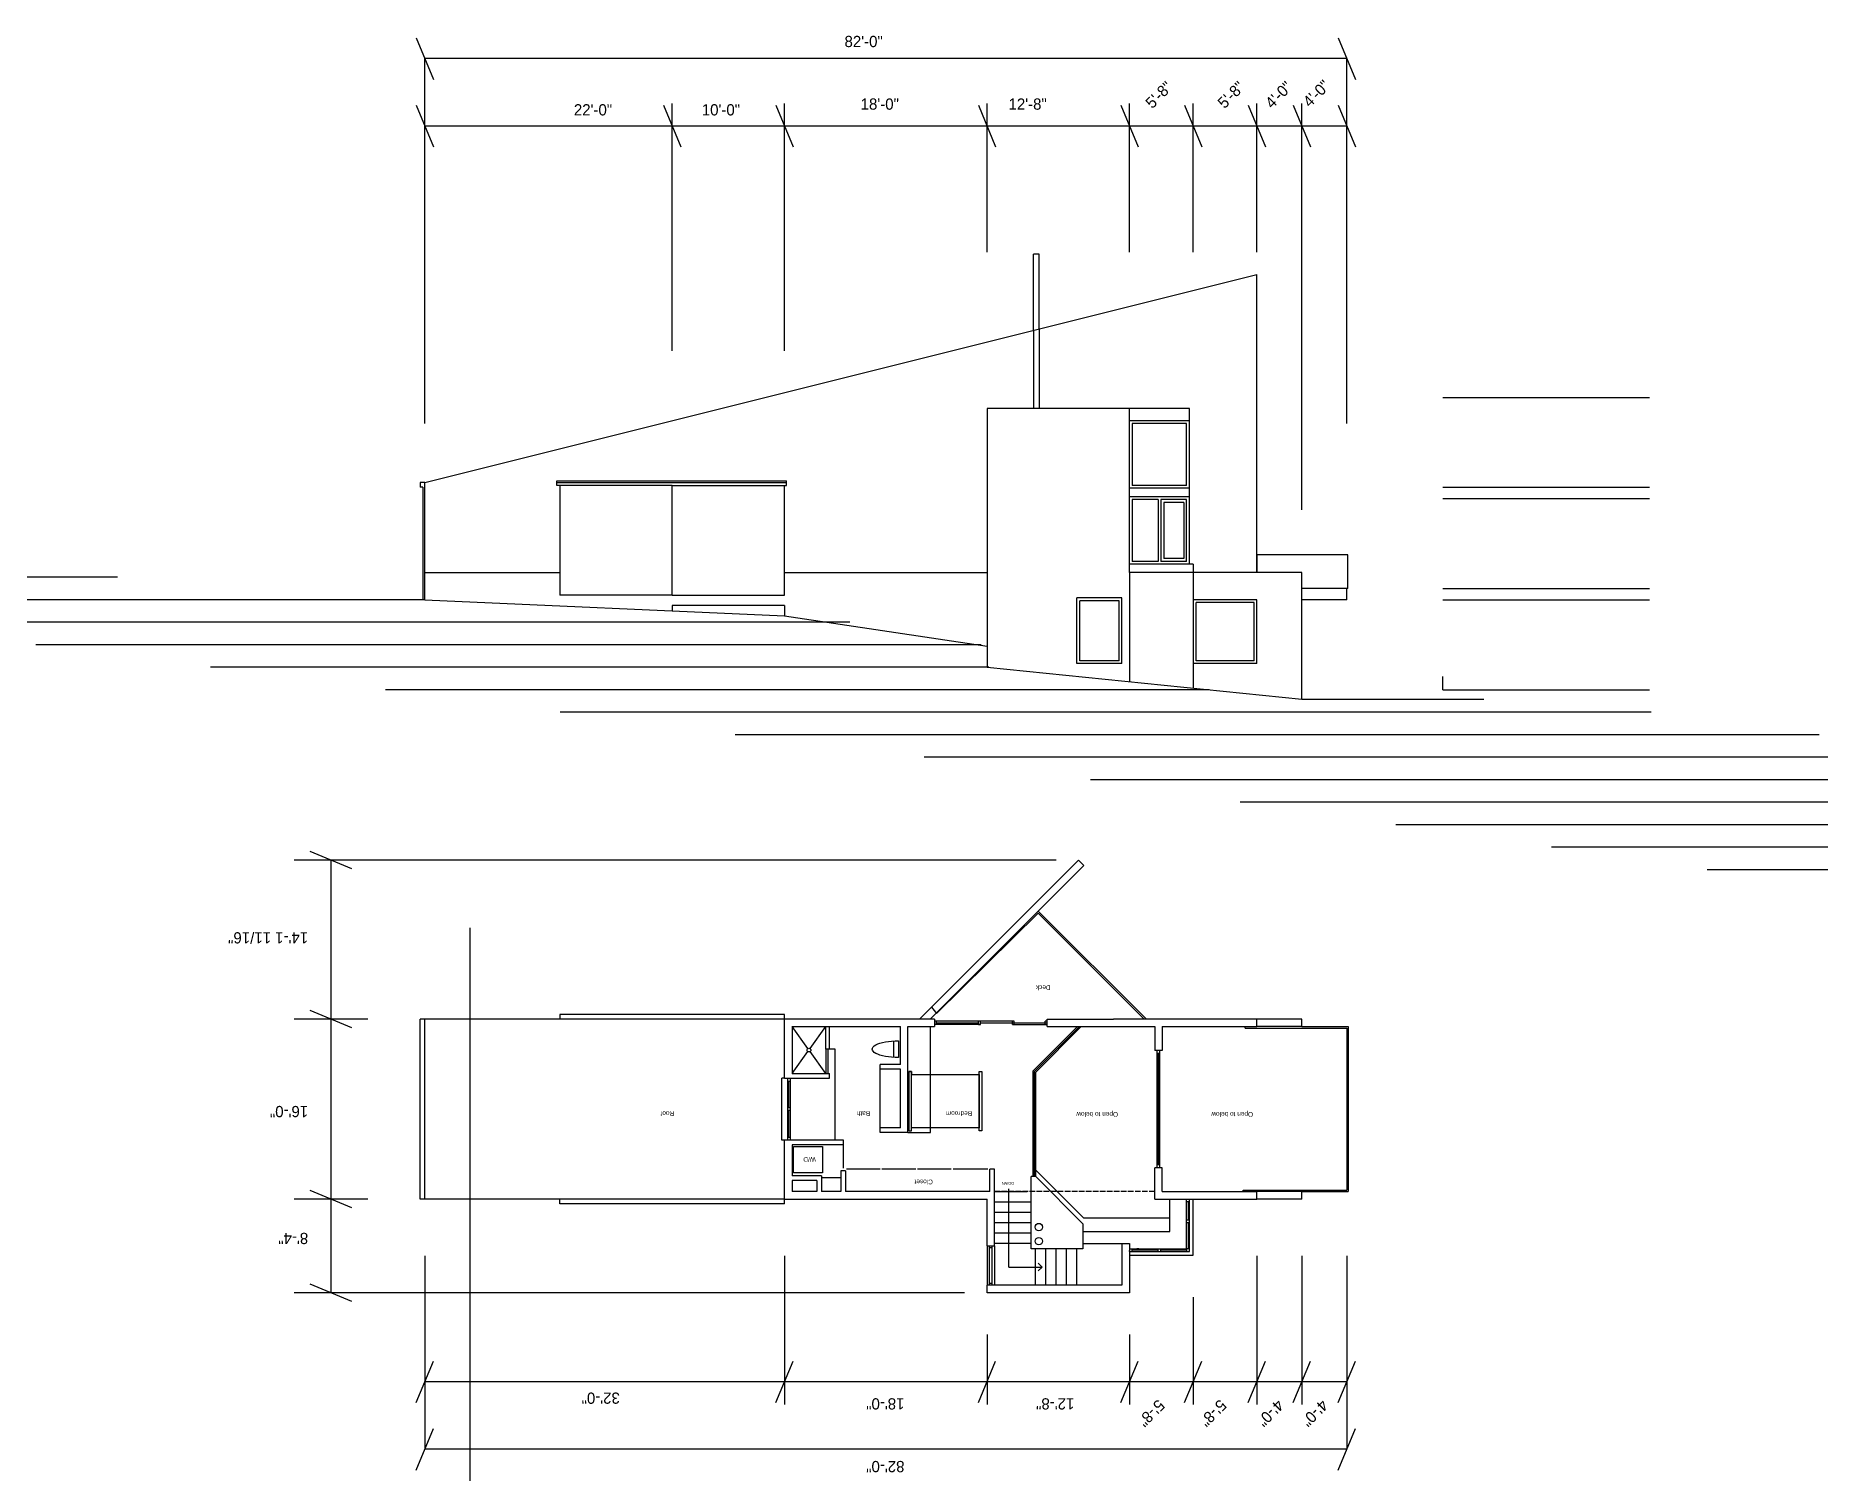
# Model space of a CAD drawing. Header units: inches. Extents: x -18511 to 1840, y 602 to 7454.
# Drawn here: x -13387 to -11484, y 2850 to 4383 of the extents above; entities that cross this region are included whole.
import ezdxf

# ---------------------------------------------------------------- set-up
doc = ezdxf.new("R2010")
doc.units = ezdxf.units.IN
doc.header["$LTSCALE"] = 0.5
doc.header["$MEASUREMENT"] = 0
doc.linetypes.add('ACAD_ISO02W100', pattern=[15, 12, -3])
for name, color, linetype in [('A-doors', 254, 'Continuous'), ('A-Elev-North', 7, 'Continuous'), ('A-Elev-South', 7, 'Continuous'), ('A-fixtures', 140, 'Continuous'), ('A-furniture', 33, 'Continuous'), ('A-glazing', 252, 'Continuous'), ('A-millwork', 252, 'Continuous'), ('A-roof', 253, 'Continuous'), ('A-soffit', 251, 'ACAD_ISO02W100'), ('A-stairs', 252, 'Continuous'), ('A-text', 254, 'Continuous'), ('A-walls', 7, 'Continuous'), ('construction', 160, 'Continuous')]:
    doc.layers.add(name, color=color, linetype=linetype)

msp = doc.modelspace()

# ---------------------------------------------------------------- texts
at = {"layer": 'A-soffit'}
msp.add_text('Deck', height=5, rotation=180, dxfattribs=at).set_placement((-12304, 3369.9))
at = {"layer": 'A-soffit', "color": 7}
for s, p in [('Open to below', (-12232, 3234.7)), ('Open to below', (-12087.9, 3234.7, -4869.3)), ('Roof', (-12705.6, 3235.6)), ('Bath', (-12496.6, 3235.6)), ('Bedroom', (-12387.8, 3235.6)), ('W/D', (-12554.4, 3186.6)), ('Closet', (-12429.6, 3162.6))]:
    msp.add_text(s, height=5, rotation=180, dxfattribs=at).set_placement(p)
at = {"layer": 'A-text'}
msp.add_text('DOWN', height=3, rotation=180, dxfattribs=at).set_placement((-12343, 3160.1))
at = {"layer": 'construction', "color": 7}
for s, p in [('82\'-0"', (-12523.9, 4371, -5147.6)), ('22\'-0"', (-12812.7, 4298.1, -5147.6)), ('10\'-0"', (-12676.2, 4298.1, -5147.6)), ('18\'-0"', (-12506.7, 4304.2, -5147.6)), ('12\'-8"', (-12348.9, 4304.2, -5147.6))]:
    msp.add_text(s, height=12, dxfattribs=at).set_placement(p)
for s, rotation, p in [('5\'-8"', 45, (-12195.5, 4304.6, -5147.6)), ('5\'-8"', 45, (-12118.4, 4304.6, -5147.6)), ('4\'-0"', 45, (-12067.7, 4304.6, -5147.6)), ('4\'-0"', 45, (-12027.4, 4305.9, -5147.6)), ('14\'-1 11/16"', 180, (-13096.2, 3426.6, -5147.6)), ('16\'-0"', 180, (-13096.2, 3241.2, -5147.6)), ('8\'-4"', 180, (-13096.2, 3105.8, -5147.6)), ('32\'-0"', 180, (-12763.6, 2935.4, -5147.6)), ('18\'-0"', 180, (-12459.9, 2929.3, -5147.6)), ('12\'-8"', 180, (-12278.6, 2929.3, -5147.6)), ('5\'-8"', 225, (-12189.5, 2928.9, -5147.6)), ('5\'-8"', 225, (-12123.5, 2928.9, -5147.6)), ('4\'-0"', 225, (-12062.3, 2928.9, -5147.6)), ('4\'-0"', 225, (-12015, 2928.9, -5147.6)), ('82\'-0"', 180, (-12459.9, 2862.4, -5147.6))]:
    msp.add_text(s, height=12, rotation=rotation, dxfattribs=at).set_placement(p)

# ---------------------------------------------------------------- linework, layer by layer
at = {"layer": 'A-doors'}
for p, q in [((-12190.4, 3175.3), (-12190.4, 3300.3)), ((-12187.4, 3297.3), (-12190.4, 3297.3)), ((-12187.4, 3175.3), (-12187.4, 3300.3)), ((-12184.9, 3175.3), (-12192.9, 3175.3)), ((-12187.4, 3178.3), (-12190.4, 3178.3))]:
    msp.add_line(p, q, dxfattribs=at)
at = {"layer": 'A-Elev-North', "color": 252}
for p, q in [((-12189.3, 3888.2, 8053.3), (-12189.3, 3822.3)), ((-12186.3, 3888.2, 8053.3), (-12186.3, 3822.3)), ((-12161.8, 3885.2, 809.8), (-12161.8, 3825.3, -8803.1)), ((-12189.3, 3085.8), (-12189.3, 3088.8)), ((-12186.3, 3085.8), (-12186.3, 3088.8))]:
    msp.add_line(p, q, dxfattribs=at)
at = {"layer": 'A-Elev-North', "color": 253}
for p, q in [((-12151.8, 3819.3, -63014.5), (-12151.8, 3802.3, -5147.6)), ((-12151.8, 3802.3, -5147.6), (-12151.8, 3687, -5147.6)), ((-12176.9, 3107.3), (-12176.9, 3141.8)), ((-12176.9, 3107.3), (-12176.9, 3141.8)), ((-12151.8, 3081.8), (-12151.8, 3141.8)), ((-12269.4, 3107.3), (-12176.9, 3107.3)), ((-12269.4, 3094.3), (-12227.8, 3094.3)), ((-12219.8, 3081.8), (-12151.8, 3081.8))]:
    msp.add_line(p, q, dxfattribs=at)
at = {"layer": 'A-Elev-North'}
msp.add_line((-12219.8, 3085.8), (-12219.8, 3086.8), dxfattribs=at)
at = {"layer": 'A-Elev-South', "color": 253}
for p, q in [((-12981, 4380.9), (-12962.6, 4336.5)), ((-11997, 4380.9), (-11978.6, 4336.5)), ((-11987.8, 4358.7), (-12971.8, 4358.7)), ((-11987.8, 3969.3), (-11987.8, 4358.7)), ((-12981, 4308.9), (-12962.6, 4264.5)), ((-12717, 4308.9), (-12698.6, 4264.5)), ((-12707.8, 4047), (-12707.8, 4310.7)), ((-12597, 4308.9), (-12578.6, 4264.5)), ((-12587.8, 4047), (-12587.8, 4310.7)), ((-12381, 4308.9), (-12362.6, 4264.5)), ((-12371.8, 4152.3), (-12371.8, 4310.7)), ((-12229, 4308.9), (-12210.6, 4264.5)), ((-12219.8, 4152.3), (-12219.8, 4310.7)), ((-12161, 4308.9), (-12142.6, 4264.5)), ((-12151.8, 4152.3), (-12151.8, 4310.7)), ((-12093, 4308.9), (-12074.6, 4264.5)), ((-12083.8, 4152.3), (-12083.8, 4310.7)), ((-12045, 4308.9), (-12026.6, 4264.5)), ((-11997, 4308.9), (-11978.6, 4264.5)), ((-11987.8, 4286.7), (-12971.8, 4286.7)), ((-12971.8, 3906.3), (-12083.8, 4128.3)), ((-12322.3, 4068.6, 13805.4), (-12322.3, 3985.3, -60423.2)), ((-12316.3, 4070.1, 13629.2), (-12316.3, 3985.3, -60344.4)), ((-12371.8, 3985.3, -5147.6), (-12371.8, 3709.3, -5147.6)), ((-12219.8, 3985.3, 69355.9), (-12371.8, 3985.3, -5147.6)), ((-12155.8, 3985.3, -5147.6), (-12219.8, 3985.3, 69355.9)), ((-12155.8, 3905.3, -31308.8), (-12155.8, 3985.3, -5147.6)), ((-12830.8, 3903.2, -5147.6), (-12830.8, 3908.2, -5147.6)), ((-12585.8, 3906.2, -5147.6), (-12830.8, 3906.2, -5147.6)), ((-12827.8, 3903.2, -5147.6), (-12830.8, 3903.2, -5147.6)), ((-12707.8, 3903.2, -5147.6), (-12827.8, 3903.2, -5147.6)), ((-12827.8, 3903.2, -5147.6), (-12827.8, 3786.3, -10295.1)), ((-12587.8, 3903.2, -5147.6), (-12585.8, 3903.2, -5147.6)), ((-12585.8, 3906.2, -5147.6), (-12585.8, 3908.2, -5147.6)), ((-12585.8, 3903.2, -5147.6), (-12585.8, 3906.2, -5147.6)), ((-12155.8, 3819.3, -42749.7), (-12155.8, 3905.3, -31308.8)), ((-12155.8, 3900.3), (-12219.8, 3900.3, 74503.5)), ((-12155.8, 3891.3), (-12219.8, 3891.3, 74503.5)), ((-12083.8, 3810.3, -1775), (-12083.8, 3829.3, -5147.6)), ((-12083.8, 3829.3, -5147.6), (-12083.8, 3810.3, -10295.1)), ((-12971.8, 3810.3, -10295.1), (-12827.8, 3810.3, -10295.1)), ((-12587.8, 3810.3, -10295.1), (-12371.8, 3810.3, -10295.1)), ((-12151.8, 3819.3, -6490.4), (-12219.8, 3819.3, 68013)), ((-12151.8, 3810.3, -11638), (-12219.8, 3810.3, 62865.5)), ((-12035.8, 3781.3), (-12035.8, 3810.3, -5147.6)), ((-11986.8, 3793.3), (-12035.8, 3793.3)), ((-12707.8, 3786.3, -5147.6), (-12827.8, 3786.3, -10295.1)), ((-12587.8, 3775.3, -5147.6), (-12707.8, 3775.3, -5147.6)), ((-12707.8, 3775.3, -5147.6), (-12707.8, 3769.9, -5147.6)), ((-12587.8, 3775.3, -5147.6), (-12587.8, 3764.3, -5147.6)), ((-12298.1, 3503.5), (-13111.2, 3503.5)), ((-13049.7, 3494.3), (-13094, 3512.7)), ((-13032.4, 3333.8), (-13111.2, 3333.8)), ((-13049.7, 3324.6), (-13094, 3343)), ((-12035.8, 3333.8), (-12083.8, 3333.8)), ((-12035.8, 3325.8), (-12083.8, 3325.8)), ((-13032.4, 3141.8), (-13111.2, 3141.8)), ((-13049.7, 3132.6), (-13094, 3151)), ((-12035.8, 3149.8), (-12083.8, 3149.8, -5132.2)), ((-12035.8, 3141.8), (-12083.8, 3141.8, -5132.2)), ((-12587.8, 3081.2), (-12587.8, 2922.8)), ((-12083.8, 3081.2), (-12083.8, 2922.8)), ((-13049.7, 3032.6), (-13094, 3051)), ((-12395.8, 3041.8), (-13111.2, 3041.8)), ((-12151.8, 3037.3), (-12151.8, 2922.8)), ((-12371.8, 2997.2), (-12371.8, 2922.8)), ((-12219.8, 2997.2), (-12219.8, 2922.8)), ((-12981, 2924.6), (-12962.6, 2968.9)), ((-12597, 2924.6), (-12578.6, 2968.9)), ((-12381, 2924.6), (-12362.6, 2968.9)), ((-12229, 2924.6), (-12210.6, 2968.9)), ((-12161, 2924.6), (-12142.6, 2968.9)), ((-12093, 2924.6), (-12074.6, 2968.9)), ((-12045, 2924.6), (-12026.6, 2968.9)), ((-11997, 2924.6), (-11978.6, 2968.9)), ((-11987.8, 2946.8), (-12971.8, 2946.8)), ((-12971.8, 2922.8), (-12971.8, 2874.8)), ((-11987.8, 2922.8), (-11987.8, 2874.8)), ((-12981, 2852.6), (-12962.6, 2896.9)), ((-11997, 2852.6), (-11978.6, 2896.9)), ((-11987.8, 2874.8), (-12971.8, 2874.8))]:
    msp.add_line(p, q, dxfattribs=at)
at = {"layer": 'A-Elev-South', "color": 252}
for p, q in [((-12971.8, 3969.3), (-12971.8, 4358.7)), ((-12035.8, 3877.4), (-12035.8, 4310.7)), ((-12219.8, 3810.3), (-12219.8, 3985.3, 69355.9)), ((-12155.8, 3972.3, -5147.6), (-12219.8, 3972.3, 69355.9)), ((-12216.8, 3969.3, 129146.8), (-12216.8, 3903.3, 75690.2)), ((-12158.8, 3969.3, 55831.3), (-12216.8, 3969.3, 130334.7)), ((-12158.8, 3903.3, 1186.8), (-12158.8, 3969.3, 54643.4)), ((-12971.8, 3906.3, -5147.6), (-12976.8, 3906.3, -5147.6)), ((-12976.8, 3906.3, -5147.6), (-12976.8, 3901.3, -5147.6)), ((-12971.8, 3906.3, -5147.6), (-12976.8, 3906.3, -5147.6)), ((-12976.8, 3906.3, -5147.6), (-12976.8, 3901.3, -5147.6)), ((-12158.8, 3903.3, -31308.8), (-12216.8, 3903.3, 43194.7)), ((-12973.8, 3901.3, -5147.6), (-12976.8, 3901.3, -5147.6)), ((-12973.8, 3901.3, -5147.6), (-12976.8, 3901.3, -5147.6)), ((-12973.8, 3901.3), (-12973.8, 3781.3, -5147.6)), ((-12973.8, 3901.3), (-12973.8, 3781.3, -5147.6)), ((-12189.3, 3888.2, -24008.6), (-12216.8, 3888.2, 43224.7)), ((-12216.8, 3888.2, 74533.5), (-12216.8, 3822.3, 36704.3)), ((-12158.8, 3888.2, -31278.8), (-12186.3, 3888.2, -24008.6)), ((-12161.8, 3885.2, -32031.9), (-12183.3, 3885.2, -24761.6)), ((-12183.3, 3885.2, 5973.3), (-12183.3, 3825.3, -30708.2)), ((-12158.8, 3822.3, -37799.2), (-12158.8, 3888.2, 30)), ((-12189.3, 3822.3, -33378.3), (-12216.8, 3822.3, 33855)), ((-12158.8, 3822.3, -40648.5), (-12186.3, 3822.3, -33378.3)), ((-12161.8, 3825.3, -41401.5), (-12183.3, 3825.3, -34131.3)), ((-12035.8, 3810.3, -6490.4), (-12151.8, 3810.3, -11638)), ((-12971.8, 3781.3, -5147.6), (-13760.2, 3781.3, -5147.6)), ((-12275.8, 3713.3, -5147.6), (-12275.8, 3783.3)), ((-12227.8, 3783.3), (-12275.8, 3783.3)), ((-12272.8, 3716.3, -5147.6), (-12272.8, 3780.3, -606.2)), ((-12230.8, 3780.3, -606.2), (-12272.8, 3780.3, -606.2)), ((-12230.8, 3716.3, -8069.6), (-12230.8, 3780.3, -2098.3)), ((-12227.8, 3713.3, -5147.6), (-12227.8, 3783.3)), ((-12083.8, 3781.3, 7542.3), (-12151.8, 3781.3, -5147.6)), ((-12086.8, 3778.3, 6936.1), (-12148.8, 3778.3, -5753.7)), ((-12148.8, 3716.3, -5147.6), (-12148.8, 3778.3, -4411.1)), ((-12086.8, 3716.3, 4620.2), (-12086.8, 3778.3, 5356.6)), ((-12083.8, 3713.3, 7542.3), (-12083.8, 3781.3, 7542.3)), ((-12227.8, 3713.3, -5147.6), (-12275.8, 3713.3, -5147.6)), ((-12230.8, 3716.3, -5147.6), (-12272.8, 3716.3, -5147.6)), ((-12083.8, 3713.3, 7542.3), (-12151.8, 3713.3, -5147.6)), ((-12086.8, 3716.3, 7542.3), (-12148.8, 3716.3, -5147.6)), ((-11663.1, 3661.3, -5147.6), (-12827.2, 3661.3, -5147.6)), ((-10429, 3541.3, -5147.6), (-11935.5, 3541.3, -5147.6)), ((-12971.8, 3081.2), (-12971.8, 2922.8)), ((-12035.8, 3081.2), (-12035.8, 2922.8)), ((-11987.8, 3081.2), (-11987.8, 2922.8))]:
    msp.add_line(p, q, dxfattribs=at)
at = {"layer": 'A-Elev-South', "color": 7}
for p, q in [((-12322.3, 4068.6, -5147.6), (-12322.3, 4150.2)), ((-12316.3, 4150.2), (-12322.3, 4150.2)), ((-12316.3, 4070.1, -5147.6), (-12316.3, 4150.2)), ((-12083.8, 3829.3, -5147.6), (-12083.8, 4128.3, -5147.6)), ((-11986.8, 3829.3, -5147.6), (-12083.8, 3829.3, -5147.6)), ((-11986.8, 3793.3, -5147.6), (-11986.8, 3829.3, -5147.6)), ((-11987.8, 3781.3), (-11987.8, 3793.3, -5147.6)), ((-12971.8, 3781.2, -5147.6), (-12587.8, 3764.3, -5147.6)), ((-11987.8, 3781.3), (-12035.8, 3781.3)), ((-12035.8, 3675.3), (-12035.8, 3781.3)), ((-12587.8, 3764.3, -5147.6), (-12371.8, 3731.9, -11990.5)), ((-12035.8, 3675.3), (-11998.1, 3675.3)), ((-12008.1, 3675.3), (-11899.7, 3675.3)), ((-11998.1, 3675.3), (-11841.7, 3675.3, -5147.6)), ((-12268.5, 3497.9), (-12274.1, 3503.5)), ((-12083.8, 3333.8), (-12236.9, 3333.8))]:
    msp.add_line(p, q, dxfattribs=at)
at = {"layer": 'A-Elev-South', "color": 2, "ltscale": 0.1}
for p, q in [((-11885.5, 3997.3, -15442.7), (-11667, 3997.3, -20590.3)), ((-11885.5, 3997.3, -15442.7), (-11667, 3997.3, -20590.3)), ((-11885.5, 3997.3, -15442.7), (-11667, 3997.3, -20590.3)), ((-11835.5, 3997.3, -15442.7), (-11665, 3997.3, -15442.7)), ((-11835.5, 3997.3, -15442.7), (-11665, 3997.3, -15442.7)), ((-11835.5, 3997.3, -15442.7), (-11665, 3997.3, -15442.7)), ((-11885.5, 3901.3, -15442.7), (-11667, 3901.3, -20590.3)), ((-11885.5, 3889.3, -15442.7), (-11667, 3889.3, -20590.3)), ((-11835.5, 3901.3, -15442.7), (-11665, 3901.3, -15442.7)), ((-11835.5, 3889.3, -15442.7), (-11665, 3889.3, -15442.7)), ((-11885.5, 3793.3, -15442.7), (-11667, 3793.3, -20590.3)), ((-11835.5, 3793.3, -15442.7), (-11665, 3793.3, -15442.7)), ((-11885.5, 3781.3, -15442.7), (-11667, 3781.3, -20590.3)), ((-11835.5, 3781.3, -15442.7), (-11665, 3781.3, -15442.7)), ((-11885.5, 3685.3, -15442.7), (-11667, 3685.3, -20590.3)), ((-11835.5, 3685.3, -15442.7), (-11665, 3685.3, -15442.7))]:
    msp.add_line(p, q, dxfattribs=at)
at = {"layer": 'A-Elev-South'}
for p, q in [((-12971.8, 3781.3), (-12971.8, 3906.3)), ((-12971.8, 3781.3), (-12971.8, 3906.3)), ((-12707.8, 3903.2, -5147.6), (-12587.8, 3903.2, -5147.6)), ((-12707.8, 3786.3, -5147.6), (-12707.8, 3903.2, -5147.6)), ((-12587.8, 3786.3, -5147.6), (-12587.8, 3903.2, -5147.6)), ((-12707.8, 3786.3, -10295.1), (-12587.8, 3786.3, -10295.1))]:
    msp.add_line(p, q, dxfattribs=at)
at = {"layer": 'A-Elev-South', "color": 251}
for p, q in [((-12830.8, 3908.2, -5147.6), (-12585.8, 3908.2, -5147.6)), ((-12378.9, 3328.1), (-12427.8, 3328.1)), ((-12380.9, 3328.1), (-12427.8, 3328.1))]:
    msp.add_line(p, q, dxfattribs=at)
at = {"layer": 'A-Elev-South', "color": 126}
for p, q in [((-13299.7, 3805.3, -5147.6), (-13946.8, 3805.3, -5147.6)), ((-12518.2, 3757.3, -5147.6), (-13573.6, 3757.3, -5147.6)), ((-12378.2, 3733.3, -5147.6), (-13387, 3733.3, -5147.6)), ((-12369.8, 3709.3, -5147.6), (-13200.4, 3709.3, -5147.6)), ((-12134.6, 3685.3, -5147.6), (-13013.8, 3685.3, -5147.6)), ((-11483.7, 3637.3, -5147.6), (-12640.6, 3637.3, -5147.6)), ((-11213, 3613.3, -5147.6), (-12439, 3613.3, -5147.6)), ((-11019.9, 3589.3, -5147.6), (-12261.3, 3589.3, -5147.6)), ((-10746.7, 3565.3, -5147.6), (-12101.6, 3565.3, -5147.6)), ((-10098.2, 3517.3, -5147.6), (-11769.5, 3517.3, -5147.6)), ((-9928.3, 3493.3, -5147.6), (-11603.5, 3493.3, -5147.6))]:
    msp.add_line(p, q, dxfattribs=at)
at = {"layer": 'A-fixtures'}
for p, q in [((-12563, 3302.4), (-12579.8, 3325.8)), ((-12560.7, 3302.4), (-12543.8, 3325.8)), ((-12579.8, 3275.8), (-12563, 3299.2)), ((-12543.8, 3275.8), (-12560.7, 3299.2)), ((-12471.3, 3292.9), (-12471.3, 3310.7)), ((-12466.3, 3310.8), (-12466.3, 3292.8))]:
    msp.add_line(p, q, dxfattribs=at)
msp.add_lwpolyline([(-12578.3, 3170), (-12578.3, 3198), (-12547.3, 3198), (-12547.3, 3170), (-12578.3, 3170)], dxfattribs=at)
msp.add_circle((-12561.8, 3300.8), 2, dxfattribs=at)
at = {"layer": 'A-fixtures', "extrusion": (0, 0, -1)}
msp.add_ellipse((-12466.3, 3301.8), major_axis=(28, 0), ratio=0.321429, start_param=1.570796, end_param=4.712389, dxfattribs=at)
at = {"layer": 'A-furniture'}
msp.add_lwpolyline([(-12455.3, 3277.8), (-12455.3, 3214.8), (-12452.3, 3214.8), (-12452.3, 3277.8), (-12455.3, 3277.8), (-12452.3, 3277.8), (-12452.3, 3274.8), (-12380.3, 3274.8), (-12380.3, 3277.8), (-12380.3, 3277.8), (-12377.3, 3277.8), (-12377.3, 3214.8), (-12380.3, 3214.8), (-12380.3, 3217.8), (-12380.3, 3274.8), (-12380.3, 3217.8), (-12452.3, 3217.8)], dxfattribs=at)
at = {"layer": 'A-glazing'}
for p, q in [((-12317.2, 3449.1, 0), (-12201.8, 3333.8, 0)), ((-12378.9, 3331.6), (-12427.8, 3331.6)), ((-12344.8, 3331.6), (-12427.8, 3331.6)), ((-12425.8, 3328.1), (-12425.8, 3331.6)), ((-12380.9, 3328.1), (-12380.9, 3331.6)), ((-12378.9, 3328.1), (-12378.9, 3331.6)), ((-12342.8, 3331.6), (-12344.8, 3331.6)), ((-12344.8, 3328.1), (-12344.8, 3331.6)), ((-12342.8, 3328.1), (-12342.8, 3331.6)), ((-12307.8, 3331.6), (-12309.8, 3331.6)), ((-12309.8, 3328.1), (-12309.8, 3331.6)), ((-12307.8, 3328.1), (-12307.8, 3329.8)), ((-12587.8, 3270.8), (-12590.8, 3270.8)), ((-12584.8, 3270.8), (-12584.8, 3204.8)), ((-12584.8, 3267.8), (-12581.8, 3267.8)), ((-12583.3, 3239.3), (-12583.3, 3267.8)), ((-12581.8, 3270.8), (-12581.8, 3204.8)), ((-12581.8, 3239.3), (-12584.8, 3239.3)), ((-12581.8, 3236.3), (-12584.8, 3236.3)), ((-12583.3, 3207.8), (-12583.3, 3236.3)), ((-12587.8, 3204.8), (-12590.8, 3204.8)), ((-12584.8, 3207.8), (-12581.8, 3207.8)), ((-12158.8, 3088.8), (-12158.8, 3141.8)), ((-12155.8, 3088.8), (-12155.8, 3141.8)), ((-12035.8, 3149.8), (-11987.8, 3149.8)), ((-12155.8, 3138.8), (-12158.8, 3138.8)), ((-12157.3, 3138.8), (-12157.3, 3119.3)), ((-12155.8, 3119.3), (-12158.8, 3119.3)), ((-12155.8, 3116.3), (-12158.8, 3116.3)), ((-12157.3, 3116.3), (-12157.3, 3088.8)), ((-12369.3, 3049.8), (-12369.3, 3091.8)), ((-12366.3, 3089.8), (-12369.3, 3089.8)), ((-12366.3, 3049.8), (-12366.3, 3091.8)), ((-12219.8, 3088.8), (-12158.8, 3088.8)), ((-12219.8, 3085.8), (-12155.8, 3085.8)), ((-12216.8, 3085.8), (-12216.8, 3088.8)), ((-12189.3, 3087.3), (-12216.8, 3087.3)), ((-12209.8, 3088.8), (-12211.8, 3088.8)), ((-12211.8, 3085.8), (-12209.8, 3085.8)), ((-12158.8, 3087.3), (-12186.3, 3087.3)), ((-12155.8, 3088.8), (-12158.8, 3088.8)), ((-12158.8, 3088.8), (-12158.8, 3085.8)), ((-12155.8, 3085.8), (-12155.8, 3088.8)), ((-12366.3, 3051.8), (-12369.3, 3051.8))]:
    msp.add_line(p, q, dxfattribs=at)
at = {"layer": 'A-millwork'}
for p, q in [((-12425.7, 3340), (-12317.2, 3447)), ((-12317.2, 3447, 0), (-12204, 3333.8, 0)), ((-12543.8, 3301.8), (-12543.8, 3325.8)), ((-12539.8, 3301.8), (-12539.8, 3325.8)), ((-12432.3, 3212.8), (-12432.3, 3325.8)), ((-12425.8, 3329.8), (-12380.9, 3329.8)), ((-12425.8, 3329.8), (-12380.9, 3329.8)), ((-12380.9, 3328.1), (-12378.9, 3328.1)), ((-12378.9, 3329.8), (-12343.9, 3329.8)), ((-12378.9, 3329.8), (-12307.8, 3329.8)), ((-12344.8, 3328.1), (-12343.9, 3328.1)), ((-12344.8, 3328.1), (-12342.8, 3328.1)), ((-12342.8, 3328.1), (-12307.8, 3328.1)), ((-12096.3, 3324.3), (-12096.3, 3325.8)), ((-12096.3, 3324.3), (-11987.8, 3324.3)), ((-12035.8, 3325.8), (-11986.3, 3325.8)), ((-11987.8, 3324.3), (-11987.8, 3151.3)), ((-11986.3, 3325.8), (-11986.3, 3149.8)), ((-12533.8, 3301.8), (-12543.8, 3301.8)), ((-12543.8, 3301.8), (-12543.8, 3275.8)), ((-12541.8, 3301.8), (-12541.8, 3275.8)), ((-12533.8, 3204.8), (-12533.8, 3301.8)), ((-12485.8, 3217.8), (-12485.8, 3280.4)), ((-12590.8, 3204.8), (-12590.8, 3270.8)), ((-12524.8, 3174.8), (-12524.8, 3199.8)), ((-12456.3, 3212.8), (-12432.3, 3212.8)), ((-12548.5, 3164.8), (-12527.8, 3164.8)), ((-12485.9, 3173.8), (-12521.9, 3173.8)), ((-12447.9, 3173.8), (-12483.9, 3173.8)), ((-12409.9, 3173.8), (-12445.9, 3173.8)), ((-12370.8, 3173.8), (-12407.9, 3173.8)), ((-12098.5, 3151.3, -5147.6), (-11987.8, 3151.3)), ((-12098.5, 3149.8, -5147.6), (-12098.5, 3151.3, -5147.6)), ((-12035.8, 3149.8), (-11986.3, 3149.8))]:
    msp.add_line(p, q, dxfattribs=at)
at = {"layer": 'A-roof'}
for p, q in [((-12976.8, 3141.8), (-12976.8, 3333.8)), ((-12971.8, 3333.8), (-12976.8, 3333.8)), ((-12971.8, 3141.8), (-12971.8, 3333.8)), ((-12587.8, 3333.8), (-12971.8, 3333.8)), ((-12587.8, 3338.8), (-12827.8, 3338.8)), ((-12827.8, 3338.8), (-12827.8, 3333.8)), ((-12587.8, 3333.8), (-12587.8, 3338.8)), ((-12971.8, 3141.8), (-12976.8, 3141.8)), ((-12587.8, 3141.8), (-12971.8, 3141.8)), ((-12827.8, 3136.8), (-12827.8, 3141.8)), ((-12587.8, 3136.8), (-12587.8, 3141.8)), ((-12587.8, 3136.8), (-12827.8, 3136.8))]:
    msp.add_line(p, q, dxfattribs=at)
at = {"layer": 'A-soffit'}
msp.add_line((-12192.9, 3149.8), (-12363.8, 3149.8), dxfattribs=at)
at = {"layer": 'A-stairs'}
for p, q in [((-12319.8, 3172.7), (-12268.9, 3121.8)), ((-12363.8, 3149.8), (-12328.8, 3149.8)), ((-12363.8, 3138.8), (-12324.8, 3138.8)), ((-12363.8, 3127.8), (-12324.8, 3127.8)), ((-12268.9, 3121.8), (-12176.9, 3121.8)), ((-12363.8, 3116.8), (-12324.8, 3116.8)), ((-12363.8, 3105.8), (-12324.8, 3105.8)), ((-12363.8, 3094.8), (-12324.8, 3094.8)), ((-12320, 3049.8), (-12320, 3088.8)), ((-12309, 3049.8), (-12309, 3088.8)), ((-12298, 3049.8), (-12298, 3088.8)), ((-12287, 3049.8), (-12287, 3088.8)), ((-12276, 3049.8), (-12276, 3088.8))]:
    msp.add_line(p, q, dxfattribs=at)
at = {"layer": 'A-text'}
for p, q in [((-12348.5, 3069.3), (-12348.5, 3152.9)), ((-12348.5, 3069.3), (-12313, 3069.3)), ((-12313, 3069.3), (-12317.2, 3073.5)), ((-12313, 3069.3), (-12317.2, 3065.1))]:
    msp.add_line(p, q, dxfattribs=at)
at = {"layer": 'A-walls', "color": 253}
for p, q in [((-12219.8, 3810.3, 62865.5), (-12219.8, 3693.9, 62865.5)), ((-13071.8, 3041.8), (-13071.8, 3503.5)), ((-12268.5, 3497.9), (-12432.5, 3333.8)), ((-12923.8, 3431.2), (-12923.8, 2008.3)), ((-12426.8, 3341.1), (-12425.7, 3340)), ((-12035.8, 3325.8), (-12035.8, 3333.8)), ((-12322.5, 3278.5), (-12275.2, 3325.8)), ((-12321, 3277.9), (-12273.1, 3325.8)), ((-12319.8, 3277.4), (-12271.4, 3325.8)), ((-12322.5, 3165.9), (-12322.5, 3278.5)), ((-12321, 3165.9), (-12321, 3277.9)), ((-12319.8, 3165.9), (-12319.8, 3277.4)), ((-12324.8, 3088.8), (-12324.8, 3165.9)), ((-12319.7, 3165.9), (-12269.4, 3115.5)), ((-12035.8, 3141.8, -5147.6), (-12035.8, 3149.8, -5147.6)), ((-12269.4, 3115.5), (-12269.4, 3088.8)), ((-12371.8, 3091.8), (-12371.8, 3049.8)), ((-12363.8, 3091.8), (-12363.8, 3049.8)), ((-12269.4, 3088.8), (-12324.8, 3088.8))]:
    msp.add_line(p, q, dxfattribs=at)
at = {"layer": 'A-walls'}
for p, q in [((-12371.8, 3709.3, -5147.6), (-12035.8, 3675.3)), ((-11885.5, 3685.3, -15442.7), (-11885.5, 3699.3, -15442.7)), ((-12427.8, 3333.8), (-12587.8, 3333.8)), ((-12587.8, 3270.8), (-12587.8, 3333.8)), ((-12427.8, 3333.8), (-12427.8, 3325.8)), ((-12307.8, 3333.8), (-12236.9, 3333.8)), ((-12307.8, 3325.8), (-12307.8, 3333.8)), ((-12083.8, 3325.8), (-12083.8, 3333.8)), ((-12579.8, 3325.8), (-12464.3, 3325.8)), ((-12579.8, 3325.8), (-12579.8, 3275.8)), ((-12464.3, 3285.4), (-12464.3, 3325.8)), ((-12456.3, 3212.8), (-12456.3, 3325.8)), ((-12456.3, 3325.8), (-12427.8, 3325.8)), ((-12307.8, 3325.8), (-12192.9, 3325.8)), ((-12192.9, 3325.8), (-12192.9, 3300.3)), ((-12184.9, 3325.8), (-12184.9, 3300.3)), ((-12184.9, 3325.8), (-12083.8, 3325.8)), ((-12184.9, 3300.3), (-12192.9, 3300.3)), ((-12579.8, 3275.8), (-12539.8, 3275.8)), ((-12539.8, 3270.8), (-12539.8, 3275.8)), ((-12464.3, 3285.4), (-12485.8, 3285.4)), ((-12485.8, 3280.4), (-12485.8, 3285.4)), ((-12464.3, 3280.4), (-12485.8, 3280.4)), ((-12464.3, 3217.8), (-12464.3, 3280.4)), ((-12587.8, 3270.8), (-12539.8, 3270.8)), ((-12485.8, 3212.8), (-12485.8, 3217.8)), ((-12464.3, 3217.8), (-12485.8, 3217.8)), ((-12524.8, 3204.8), (-12587.8, 3204.8)), ((-12587.8, 3141.8), (-12587.8, 3204.8)), ((-12524.8, 3199.8), (-12579.8, 3199.8)), ((-12579.8, 3199.8), (-12579.8, 3166.8)), ((-12524.8, 3199.8), (-12524.8, 3204.8)), ((-12464.3, 3212.8), (-12485.8, 3212.8)), ((-12456.3, 3212.8), (-12464.3, 3212.8)), ((-12548.5, 3166.8), (-12579.8, 3166.8)), ((-12553.5, 3161.8), (-12579.8, 3161.8)), ((-12579.8, 3161.8), (-12579.8, 3149.8)), ((-12553.5, 3161.8), (-12553.5, 3149.8)), ((-12548.5, 3166.8), (-12548.5, 3149.8)), ((-12527.8, 3171.8), (-12527.8, 3149.8)), ((-12522.8, 3171.8), (-12527.8, 3171.8)), ((-12522.8, 3171.8), (-12522.8, 3149.8)), ((-12363.8, 3173.8), (-12368.8, 3173.8)), ((-12368.8, 3149.8), (-12368.8, 3173.8)), ((-12363.8, 3149.8), (-12363.8, 3173.8)), ((-12319.8, 3165.9), (-12324.8, 3165.9)), ((-12192.9, 3149.8), (-12192.9, 3175.3)), ((-12184.9, 3149.8), (-12184.9, 3175.3)), ((-12587.8, 3141.8), (-12371.8, 3141.8)), ((-12553.5, 3149.8), (-12579.8, 3149.8)), ((-12553.5, 3149.8), (-12559.8, 3149.8)), ((-12527.8, 3149.8), (-12548.5, 3149.8)), ((-12368.8, 3149.8), (-12522.8, 3149.8)), ((-12371.8, 3091.8), (-12371.8, 3141.8)), ((-12363.8, 3091.8), (-12363.8, 3149.8)), ((-12192.9, 3141.8), (-12192.9, 3149.8)), ((-12192.9, 3141.8), (-12083.8, 3141.8, -5276)), ((-12184.9, 3149.8), (-12083.8, 3149.8, -5286.5)), ((-12083.8, 3141.8), (-12083.8, 3149.8)), ((-12371.8, 3091.8), (-12363.8, 3091.8)), ((-12227.8, 3094.3), (-12227.8, 3049.8)), ((-12227.8, 3094.3), (-12219.8, 3094.3)), ((-12219.8, 3094.3), (-12219.8, 3041.8)), ((-12371.8, 3041.8), (-12371.8, 3049.8)), ((-12227.8, 3049.8), (-12371.8, 3049.8)), ((-12219.8, 3041.8), (-12371.8, 3041.8))]:
    msp.add_line(p, q, dxfattribs=at)
at = {"layer": 'A-walls', "color": 254}
for p, q in [((-12430.9, 3346.7), (-12274.1, 3503.5)), ((-12443.8, 3333.8), (-12430.9, 3346.7)), ((-12430.9, 3346.7), (-12426.8, 3341.1))]:
    msp.add_line(p, q, dxfattribs=at)
at = {"layer": 'A-walls', "color": 252}
msp.add_line((-12188.9, 3178.3), (-12188.9, 3297.3), dxfattribs=at)
at = {"layer": 'A-walls'}
for centre in [(-12316.5, 3111.9), (-12316.5, 3096.9)]:
    msp.add_circle(centre, 4, dxfattribs=at)
at = {"layer": 'construction'}
msp.add_line((-12971.8, 3781.3), (-13043.5, 3781.3), dxfattribs=at)
msp.add_line((-12971.8, 3781.3), (-13043.5, 3781.3), dxfattribs=at)

msp.set_redraw_order([(e.dxf.handle, doc.entitydb.next_handle()) for e in msp.query("TEXT MTEXT ATTDEF DIMENSION ARC_DIMENSION")])  # texts and dimensions are drawn at this point

doc.saveas('drawing.dxf')
